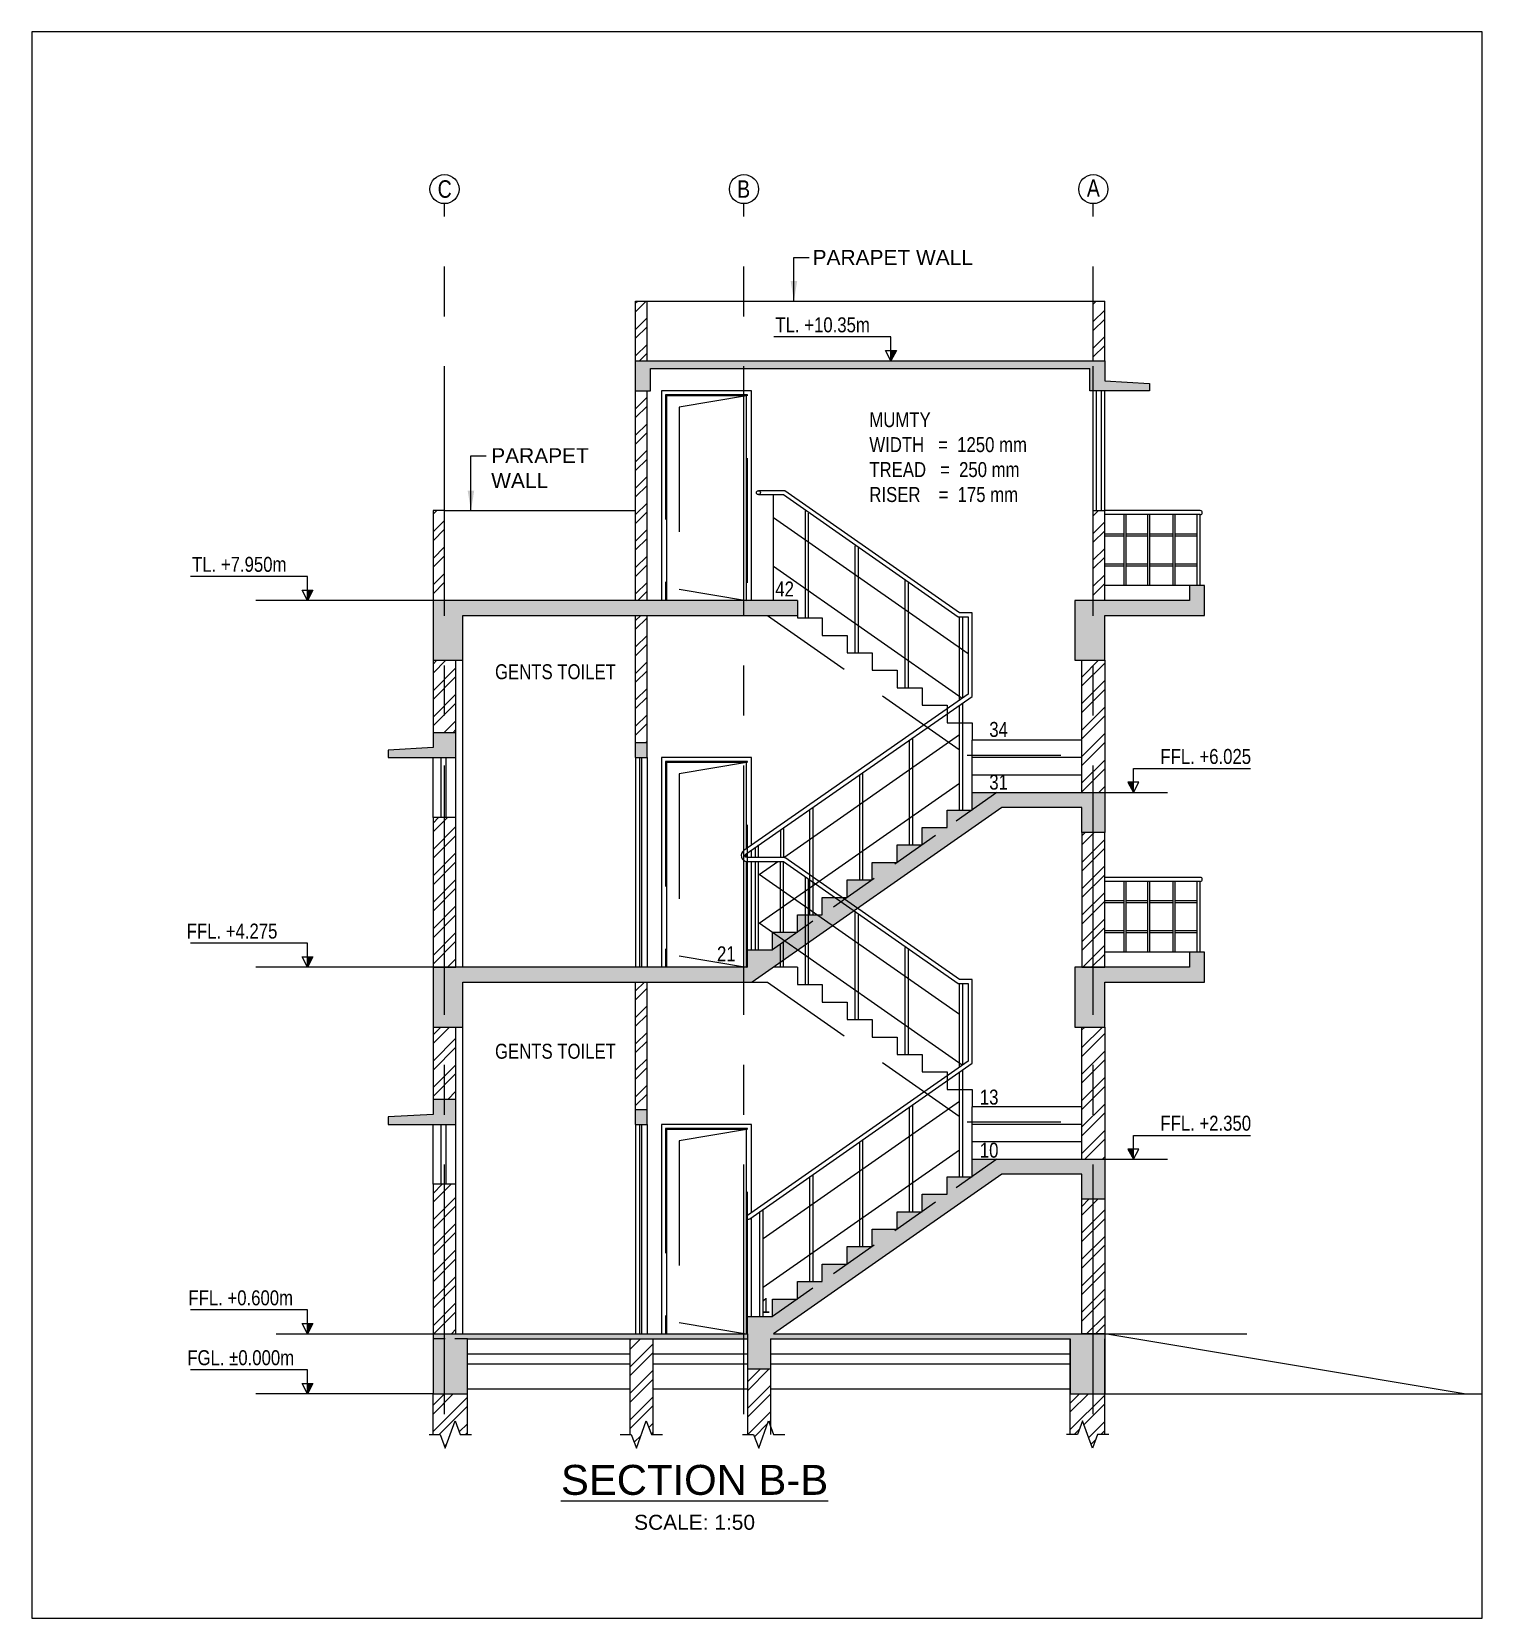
# Model space of a CAD drawing. Header units: millimetres. Extents: x 2923 to 3086, y 1840 to 1916.
# Drawn here: x 3071.89 to 3086.42, y 1876.15 to 1892.04 of the extents above; entities that cross this region are included whole.
import ezdxf

# ---------------------------------------------------------------- set-up
doc = ezdxf.new("R2010")
doc.units = ezdxf.units.MM
for name, pattern in [('CENTERX2', [4, 2.5, -0.5, 0.5, -0.5]), ('HIDDEN2', [0.1875, 0.125, -0.0625]), ('HIDDENX2', [0.75, 0.5, -0.25])]:
    doc.linetypes.add(name, pattern=pattern)
for name, color, linetype in [('DIM_100', 7, 'Continuous'), ('DIM_50', 7, 'Continuous'), ('GRID', 8, 'CENTERX2'), ('HATCH', 8, 'Continuous'), ('PDF_Geometry', 7, 'Continuous'), ('RAILING', 8, 'Continuous'), ('STAIR', 6, 'Continuous'), ('WALL', 1, 'Continuous')]:
    doc.layers.add(name, color=color, linetype=linetype)
for name, color, linetype, lineweight in [('DOOR', 8, 'Continuous', 13), ('Text', 7, 'Continuous', 13), ('WINDOW', 8, 'Continuous', 13)]:
    doc.layers.add(name, color=color, linetype=linetype, lineweight=lineweight)
doc.styles.add('LII-GTEXT', font='arial.ttf', dxfattribs={"width": 0.8})
doc.styles.get("Standard").update_dxf_attribs({"font": 'arial.ttf'})
doc.dimstyles.new('DIM_100', dxfattribs={"dimtxt": 0.25, "dimasz": 0.2, "dimexe": 0.125, "dimexo": 0.125, "dimgap": 0.125, "dimtad": 1, "dimdec": 0, "dimlfac": 1000, "dimzin": 0, "dimdsep": 46, "dimtxsty": 'LII-GTEXT', "dimcen": 1, "dimclrd": 256, "dimclre": 256, "dimclrt": 256, "dimadec": 0, "dimazin": 0, "dimtfac": 1, "dimtdec": 0, "dimtofl": 0, "dimtmove": 0, "dimatfit": 3, "dimfxl": 1, "dimtfill": 1, "dimtolj": 1, "dimtzin": 0, "dimlwd": -1, "dimlwe": -1, "dimarcsym": 0})
pattern_1 = [(45, (2997.81983, 2044.94288), (-0.13258252, 0.13258252), []), (45, (2997.90822, 2044.94288), (-0.13258252, 0.13258252), [])]

msp = doc.modelspace()

# ---------------------------------------------------------------- texts
at = {"layer": 'Text', "width": 0.8}
for s, height, p in [('C', 0.175, (3075.9527, 1890.3812)), ('B', 0.175, (3078.9527, 1890.3812)), ('A', 0.175, (3082.4568, 1890.391)), ('42', 0.15, (3079.336, 1886.3859)), ('34', 0.15, (3081.4795, 1884.9786)), ('31', 0.15, (3081.4795, 1884.4503)), ('21', 0.15, (3078.7513, 1882.7297)), ('13', 0.15, (3081.3848, 1881.2941)), ('10', 0.15, (3081.3848, 1880.762)), ('1', 0.15, (3079.192, 1879.2047))]:
    msp.add_text(s, height=height, dxfattribs=at).set_placement(p)
at = {"layer": 'Text'}
msp.add_text('PARAPET WALL', height=0.15, dxfattribs=at).set_placement((3079.709, 1889.7088))
at = {"layer": 'Text', "attachment_point": 1}
for s, insert, char_height, width in [('\\pxqc;{\\W0.8;TL. +10.35m}', (3079.289, 1889.1828), 0.15, 1.041661), ('\\pxql;{\\W0.8;MUMTY\\PWIDTH   =  1250 mm \\PTREAD   =  250 mm\\PRISER^I  =  175 mm}', (3080.278, 1888.2325), 0.15, 1.598851), ('PARAPET WALL', (3076.4893, 1887.8719), 0.15, 0.975694), ('\\pxqc;{\\W0.8;TL. +7.950m}', (3073.4442, 1886.7828), 0.15, 1.041661), ('\\pxql;{\\W0.8;GENTS TOILET}', (3076.5275, 1885.7066), 0.15, 1.215781), ('\\pxqc;{\\W0.8;FFL. +6.025}', (3083.1995, 1884.8578), 0.15, 0.897057), ('\\pxqc;{\\W0.8;FFL. +4.275}', (3073.4442, 1883.1078), 0.15, 0.897057), ('\\pxql;{\\W0.8;GENTS TOILET}', (3076.5275, 1881.9037), 0.15, 1.215781), ('\\pxqc;{\\W0.8;FFL. +2.350}', (3083.1995, 1881.1828), 0.15, 0.897057), ('\\pxqc;{\\W0.8;FFL. +0.600m}', (3073.4442, 1879.4328), 0.15, 1.070899), ('\\pxqc;{\\W0.8;FGL. %%P0.000m}', (3073.4442, 1878.8329), 0.15, 1.070899), ('\\pxqc;{\\LSECTION B-B\\P\\H0.5x;\\lSCALE: 1:50}', (3077.1747, 1877.6836), 0.3, 2.704086)]:
    msp.add_mtext(s, dxfattribs=dict(at, insert=insert, char_height=char_height, width=width))

# ---------------------------------------------------------------- blocks, each defined once
blk = doc.blocks.new('A$C02ba1a73')
at = {"layer": 'DIM_100'}
h = blk.add_hatch(color=256, dxfattribs=at)
h.dxf.hatch_style = 1
h.paths.add_polyline_path([(0.111, 0.206), (0.037, 0.206), (0, 0.198), (0, 0)])
h.paths.add_polyline_path([(0.037, 0.206), (0, 0.206), (0, 0.198)], flags=17)
for points in [[(0, 0), (0, 0.48), (-2.344, 0.48)], [(0, 0), (-0.107, 0.206), (0.111, 0.206), (0, 0)]]:
    blk.add_lwpolyline(points, dxfattribs=at)

# ---------------------------------------------------------------- hatches: boundary and pattern name
at = {"layer": 'HATCH'}
h = msp.add_hatch(dxfattribs=at)
h.set_pattern_fill('ANSI32', color=256, scale=0.5)
h.set_pattern_definition(pattern_1)
h.paths.add_polyline_path([(3078.0513, 1889.346), (3077.9363, 1889.346), (3077.9363, 1888.746), (3078.0513, 1888.746)])
h.paths.add_polyline_path([(3082.6363, 1889.346), (3082.5213, 1889.346), (3082.5213, 1888.746), (3082.6363, 1888.746)])
h = msp.add_hatch(color=256, dxfattribs=at)
h.dxf.hatch_style = 1
h.paths.add_polyline_path([(3077.9363, 1888.746), (3077.9363, 1888.446), (3078.0863, 1888.446), (3078.0863, 1888.671), (3082.4863, 1888.671), (3082.4863, 1888.446), (3083.0862, 1888.446), (3083.0862, 1888.521), (3082.6363, 1888.546), (3082.6363, 1888.746)])
h.paths.add_polyline_path([(3075.9063, 1886.346), (3075.9063, 1885.746), (3076.2063, 1885.746), (3076.2063, 1886.196), (3079.5563, 1886.196), (3079.5563, 1886.346)])
h.paths.add_polyline_path([(3082.3363, 1885.746), (3082.6363, 1885.746), (3082.6363, 1886.196), (3083.6363, 1886.196), (3083.6363, 1886.496), (3083.4863, 1886.496), (3083.4863, 1886.346), (3082.3363, 1886.346)])
h.paths.add_polyline_path([(3082.4063, 1884.271), (3082.4063, 1884.021), (3082.6363, 1884.021), (3082.6363, 1884.421), (3081.5563, 1884.421), (3080.0295, 1883.3523), (3080.1603, 1883.2607), (3081.6036, 1884.271)])
h.paths.add_polyline_path([(3081.3063, 1884.421), (3081.3063, 1884.246), (3081.5563, 1884.421)], flags=17)
h.paths.add_polyline_path([(3081.0563, 1884.246), (3081.0563, 1884.071), (3081.3063, 1884.246)], flags=17)
h.paths.add_polyline_path([(3080.8063, 1884.071), (3080.8063, 1883.896), (3081.0563, 1884.071)], flags=17)
h.paths.add_polyline_path([(3080.5563, 1883.896), (3080.5563, 1883.721), (3080.8063, 1883.896)], flags=17)
h.paths.add_polyline_path([(3080.3063, 1883.721), (3080.3063, 1883.546), (3080.5563, 1883.721)], flags=17)
h.paths.add_polyline_path([(3080.3063, 1883.546), (3080.0563, 1883.546), (3080.0563, 1883.371)], flags=17)
h.paths.add_polyline_path([(3080.1254, 1883.2363), (3080.1603, 1883.2607), (3080.0295, 1883.3523), (3079.9946, 1883.3279)])
h.paths.add_polyline_path([(3080.0027, 1883.371), (3080.0295, 1883.3523), (3080.0563, 1883.371)])
h.paths.add_polyline_path([(3080.0295, 1883.3523), (3080.0027, 1883.371), (3079.933, 1883.371), (3079.9946, 1883.3279)])
h.paths.add_polyline_path([(3079.8063, 1883.371), (3079.8063, 1883.196), (3079.9946, 1883.3279), (3079.933, 1883.371)])
h.paths.add_polyline_path([(3080.1254, 1883.2363), (3079.9946, 1883.3279), (3079.779, 1883.177), (3079.9098, 1883.0854)])
h.paths.add_polyline_path([(3079.7518, 1883.196), (3079.779, 1883.177), (3079.8063, 1883.196)])
h.paths.add_polyline_path([(3079.779, 1883.177), (3079.7518, 1883.196), (3079.6687, 1883.196), (3079.6687, 1883.0997)])
h.paths.add_polyline_path([(3079.6687, 1883.196), (3079.6367, 1883.196), (3079.6367, 1883.0773), (3079.6687, 1883.0997)])
h.paths.add_polyline_path([(3079.6367, 1883.196), (3079.5563, 1883.196), (3079.5563, 1883.021), (3079.6367, 1883.0773)])
h.paths.add_polyline_path([(3079.4308, 1882.9332), (3079.5616, 1882.8416), (3079.6367, 1882.8942), (3079.6367, 1883.0773)])
h.paths.add_polyline_path([(3079.6687, 1883.0997), (3079.6687, 1882.9166), (3079.9098, 1883.0854), (3079.779, 1883.177)])
h.paths.add_polyline_path([(3079.6367, 1882.8942), (3079.6687, 1882.9166), (3079.6687, 1883.0997), (3079.6367, 1883.0773)])
h.paths.add_polyline_path([(3079.3063, 1883.021), (3079.3063, 1883.0203), (3079.4308, 1882.9332), (3079.5563, 1883.021)])
h.paths.add_polyline_path([(3079.3063, 1883.0203), (3079.3063, 1882.846), (3079.4308, 1882.9332)])
h.paths.add_polyline_path([(3079.4187, 1882.9247), (3079.3867, 1882.9023), (3079.3867, 1882.7192), (3079.4187, 1882.7416)])
h.paths.add_polyline_path([(3079.4308, 1882.9332), (3079.4187, 1882.9247), (3079.4187, 1882.7416), (3079.5616, 1882.8416)])
h.paths.add_polyline_path([(3079.3063, 1882.846), (3079.0563, 1882.846), (3079.0563, 1882.671), (3075.9063, 1882.671), (3075.9063, 1882.071), (3076.2063, 1882.071), (3076.2063, 1882.521), (3079.1036, 1882.521), (3079.3867, 1882.7192), (3079.3867, 1882.9023)])
h.paths.add_polyline_path([(3075.9062, 1884.871), (3075.4563, 1884.846), (3075.4563, 1884.771), (3076.1363, 1884.771), (3076.1363, 1885.021), (3075.9063, 1885.021)])
h.paths.add_polyline_path([(3078.0513, 1884.921), (3077.9363, 1884.921), (3077.9363, 1884.771), (3078.0513, 1884.771)])
h.paths.add_polyline_path([(3082.3363, 1882.671), (3082.3363, 1882.071), (3082.6363, 1882.071), (3082.6363, 1882.521), (3083.6363, 1882.521), (3083.6363, 1882.821), (3083.4863, 1882.821), (3083.4863, 1882.671)])
h.paths.add_polyline_path([(3076.1363, 1881.346), (3075.9063, 1881.346), (3075.9062, 1881.196), (3075.4563, 1881.171), (3075.4563, 1881.096), (3076.1363, 1881.096)])
h.paths.add_polyline_path([(3078.0513, 1881.246), (3077.9363, 1881.246), (3077.9363, 1881.096), (3078.0513, 1881.096)])
h.paths.add_polyline_path([(3082.4063, 1880.346), (3082.6363, 1880.346), (3082.6363, 1880.746), (3081.5563, 1880.746), (3079.3063, 1879.171), (3079.0563, 1879.171), (3079.0563, 1878.996), (3079.0563, 1878.646), (3079.2863, 1878.646), (3079.2863, 1878.946), (3082.2913, 1878.946), (3082.2913, 1878.396), (3082.6363, 1878.396), (3082.6363, 1878.946), (3082.6363, 1878.996), (3082.4063, 1878.996), (3079.3179, 1878.996), (3081.6036, 1880.596), (3082.4063, 1880.596)])
h.paths.add_polyline_path([(3079.0563, 1878.946), (3079.0563, 1878.996), (3075.9063, 1878.996), (3075.9063, 1878.946), (3076.2513, 1878.946)])
h.paths.add_polyline_path([(3075.9063, 1878.396), (3076.2513, 1878.396), (3076.2513, 1878.946), (3075.9063, 1878.946)])
h = msp.add_hatch(dxfattribs=at)
h.set_pattern_fill('ANSI32', color=256, scale=0.5)
h.set_pattern_definition(pattern_1)
h.paths.add_polyline_path([(3076.0213, 1887.246), (3075.9063, 1887.246), (3075.9063, 1886.346), (3076.0213, 1886.346)])
h.paths.add_polyline_path([(3078.0513, 1888.446), (3077.9363, 1888.446), (3077.9363, 1886.346), (3078.0513, 1886.346)])
h.paths.add_polyline_path([(3082.6363, 1887.246), (3082.5213, 1887.246), (3082.5213, 1886.346), (3082.6363, 1886.346)])
h.paths.add_polyline_path([(3082.6363, 1885.746), (3082.4063, 1885.746), (3082.4063, 1884.421), (3082.6363, 1884.421)])
h.paths.add_polyline_path([(3078.0513, 1886.196), (3077.9363, 1886.196), (3077.9363, 1884.921), (3078.0513, 1884.921)])
h.paths.add_polyline_path([(3076.1363, 1885.746), (3075.9063, 1885.746), (3075.9063, 1885.021), (3076.1363, 1885.021)])
h.paths.add_polyline_path([(3076.1363, 1884.171), (3075.9063, 1884.171), (3075.9063, 1882.671), (3076.1363, 1882.671)])
h.paths.add_polyline_path([(3078.0513, 1882.521), (3077.9363, 1882.521), (3077.9363, 1881.246), (3078.0513, 1881.246)])
h.paths.add_polyline_path([(3076.1363, 1882.071), (3075.9063, 1882.071), (3075.9063, 1881.346), (3076.1363, 1881.346)])
h.paths.add_polyline_path([(3082.6363, 1884.021), (3082.4063, 1884.021), (3082.4063, 1882.671), (3082.6363, 1882.671)])
h.paths.add_polyline_path([(3082.6363, 1882.071), (3082.4063, 1882.071), (3082.4063, 1880.746), (3082.6363, 1880.746)])
h.paths.add_polyline_path([(3082.6363, 1880.346), (3082.4063, 1880.346), (3082.4063, 1878.996), (3082.6363, 1878.996)])
h.paths.add_polyline_path([(3082.6363, 1878.396), (3082.2913, 1878.396), (3082.2913, 1877.9894), (3082.3631, 1877.9894), (3082.4145, 1878.1265), (3082.5131, 1877.8523), (3082.5645, 1877.9894), (3082.6363, 1877.9894)])
h.paths.add_polyline_path([(3079.2863, 1878.646), (3079.0563, 1878.646), (3079.0563, 1877.9894), (3079.1176, 1877.9894), (3079.169, 1877.8523), (3079.2676, 1878.1265), (3079.2863, 1878.0766)])
h.paths.add_polyline_path([(3078.1088, 1878.946), (3077.8788, 1878.946), (3077.8788, 1877.9894), (3077.8931, 1877.9894), (3077.9445, 1877.8523), (3078.0431, 1878.1265), (3078.0945, 1877.9894), (3078.1088, 1877.9894)])
h.paths.add_polyline_path([(3076.2513, 1878.396), (3075.9063, 1878.396), (3075.9063, 1877.9894), (3075.9781, 1877.9894), (3076.0295, 1877.8523), (3076.1281, 1878.1265), (3076.1795, 1877.9894), (3076.2513, 1877.9894)])
h.paths.add_polyline_path([(3076.1363, 1880.496), (3075.9063, 1880.496), (3075.9063, 1878.996), (3076.1363, 1878.996)])
h = msp.add_hatch(color=256, dxfattribs=at)
h.dxf.hatch_style = 1
h.paths.add_polyline_path([(3079.5563, 1879.346), (3079.3063, 1879.346), (3079.3063, 1879.171)])
h.paths.add_polyline_path([(3079.8063, 1879.521), (3079.5563, 1879.521), (3079.5563, 1879.346)])
h.paths.add_polyline_path([(3080.0563, 1879.696), (3079.8063, 1879.696), (3079.8063, 1879.521)])
h.paths.add_polyline_path([(3080.3063, 1879.871), (3080.0563, 1879.871), (3080.0563, 1879.696)])
h.paths.add_polyline_path([(3080.5563, 1880.046), (3080.3063, 1880.046), (3080.3063, 1879.871)])
h.paths.add_polyline_path([(3080.8063, 1880.221), (3080.5563, 1880.221), (3080.5563, 1880.046)])
h.paths.add_polyline_path([(3081.0563, 1880.396), (3080.8063, 1880.396), (3080.8063, 1880.221)])
h.paths.add_polyline_path([(3081.3063, 1880.571), (3081.0563, 1880.571), (3081.0563, 1880.396)])
h.paths.add_polyline_path([(3081.5563, 1880.746), (3081.3063, 1880.746), (3081.3063, 1880.571)])

# ---------------------------------------------------------------- linework, layer by layer
at = {"layer": 'Defpoints'}
msp.add_lwpolyline([(3086.4185, 1892.0449), (3071.8858, 1892.0449), (3071.8858, 1876.1468), (3086.4185, 1876.1468)], close=True, dxfattribs=at)
at = {"layer": 'DIM_100'}
for p, q in [((3075.9063, 1886.346), (3074.13, 1886.346)), ((3076.2063, 1882.671), (3076.2063, 1885.746)), ((3082.6363, 1884.421), (3083.2649, 1884.421)), ((3075.9063, 1882.671), (3074.13, 1882.671)), ((3076.2063, 1878.996), (3076.2063, 1882.071)), ((3082.6363, 1880.746), (3083.2649, 1880.746)), ((3076.2513, 1878.796), (3077.8788, 1878.796)), ((3076.2513, 1878.696), (3077.8788, 1878.696)), ((3078.1088, 1878.796), (3079.0563, 1878.796)), ((3078.1088, 1878.696), (3079.0563, 1878.696)), ((3079.2863, 1878.796), (3082.2913, 1878.796)), ((3079.2863, 1878.696), (3082.2913, 1878.696)), ((3075.9063, 1878.396), (3074.13, 1878.396)), ((3076.2513, 1878.446), (3077.8788, 1878.446)), ((3078.1088, 1878.446), (3079.0563, 1878.446)), ((3079.2863, 1878.446), (3082.2913, 1878.446))]:
    msp.add_line(p, q, dxfattribs=at)
at = {"layer": 'DIM_50'}
msp.add_line((3076.0213, 1887.246), (3077.9363, 1887.246), dxfattribs=at)
at = {"layer": 'DOOR', "color": 0}
for points in [[(3079.0963, 1886.346), (3079.0963, 1888.4462), (3078.1963, 1888.4462), (3078.1963, 1886.3462)], [(3079.0463, 1886.3462), (3079.0463, 1888.3962), (3078.2463, 1888.3962), (3078.2463, 1886.3462)], [(3079.0963, 1883.894), (3079.0963, 1884.7712), (3078.1963, 1884.7712), (3078.1963, 1882.6712)], [(3079.0463, 1883.8591), (3079.0463, 1884.7212), (3078.2463, 1884.7212), (3078.2463, 1882.6712)], [(3079.0463, 1883.771), (3079.0463, 1883.8104)], [(3079.0963, 1883.771), (3079.0963, 1883.8452)], [(3079.0463, 1882.6712), (3079.0463, 1883.7315)], [(3079.0963, 1882.846), (3079.0963, 1883.731)], [(3079.0963, 1880.2115), (3079.0963, 1881.0962), (3078.1963, 1881.0962), (3078.1963, 1878.9962)], [(3079.0463, 1878.9962), (3079.0463, 1881.0462), (3078.2463, 1881.0462), (3078.2463, 1878.9962)], [(3079.0963, 1879.171), (3079.0963, 1880.1627)]]:
    msp.add_lwpolyline(points, dxfattribs=at)
at = {"layer": 'DOOR', "linetype": 'HIDDEN2', "ltscale": 10}
for points in [[(3079.0563, 1886.521), (3079.0563, 1888.4062), (3078.2363, 1888.4062), (3078.2363, 1886.3462)], [(3079.0463, 1888.3962), (3078.373, 1888.2823), (3078.373, 1886.4601), (3079.0463, 1886.3462)], [(3079.0563, 1882.846), (3079.0563, 1884.7312), (3078.2363, 1884.7312), (3078.2363, 1882.6712)], [(3079.0463, 1884.7212), (3078.373, 1884.6073), (3078.373, 1882.7851), (3079.0463, 1882.6712)], [(3079.0563, 1879.171), (3079.0563, 1881.0562), (3078.2363, 1881.0562), (3078.2363, 1878.9962)], [(3079.0463, 1881.0462), (3078.373, 1880.9323), (3078.373, 1879.1101), (3079.0463, 1878.9962)]]:
    msp.add_lwpolyline(points, dxfattribs=at)
at = {"layer": 'GRID'}
for points in [[(3076.0213, 1878.1927), (3076.0213, 1890.322)], [(3079.0213, 1878.1927), (3079.0213, 1890.322)], [(3082.5213, 1878.1927), (3082.5213, 1890.322)]]:
    msp.add_lwpolyline(points, dxfattribs=at)
at = {"layer": 'PDF_Geometry', "lineweight": 9}
for points in [[(3075.8667, 1877.9894), (3075.9781, 1877.9894), (3076.0295, 1877.8523), (3076.1281, 1878.1265), (3076.1795, 1877.9894), (3076.2909, 1877.9894)], [(3077.7817, 1877.9894), (3077.8931, 1877.9894), (3077.9445, 1877.8523), (3078.0431, 1878.1265), (3078.0945, 1877.9894), (3078.2059, 1877.9894)], [(3079.0062, 1877.9894), (3079.1176, 1877.9894), (3079.169, 1877.8523), (3079.2676, 1878.1265), (3079.319, 1877.9894), (3079.4304, 1877.9894)], [(3082.6759, 1877.9894), (3082.5645, 1877.9894), (3082.5131, 1877.8523), (3082.4145, 1878.1265), (3082.3631, 1877.9894), (3082.2517, 1877.9894)]]:
    msp.add_lwpolyline(points, dxfattribs=at)
at = {"layer": 'RAILING'}
for p, q in [((3079.3175, 1886.346), (3079.3175, 1887.406)), ((3081.2663, 1885.8109), (3079.3175, 1887.1751)), ((3079.6367, 1886.171), (3079.6367, 1887.2446)), ((3079.6687, 1886.171), (3079.6687, 1887.2222)), ((3083.5933, 1887.246), (3082.6363, 1887.246)), ((3083.5933, 1887.206), (3082.6363, 1887.206)), ((3082.8267, 1887.206), (3082.8267, 1886.496)), ((3082.8467, 1887.206), (3082.8467, 1886.496)), ((3083.0645, 1887.206), (3083.0645, 1886.496)), ((3083.0845, 1887.206), (3083.0845, 1886.496)), ((3083.3193, 1887.206), (3083.3193, 1886.496)), ((3083.3393, 1887.206), (3083.3393, 1886.496)), ((3083.5613, 1886.496), (3083.5613, 1887.206)), ((3083.5933, 1886.496), (3083.5933, 1887.206)), ((3082.8267, 1887.011), (3082.6363, 1887.011)), ((3082.8267, 1886.991), (3082.6363, 1886.991)), ((3083.0645, 1887.011), (3082.8467, 1887.011)), ((3083.0645, 1886.991), (3082.8467, 1886.991)), ((3083.3193, 1887.011), (3083.0845, 1887.011)), ((3083.3193, 1886.991), (3083.0845, 1886.991)), ((3083.5613, 1887.011), (3083.3393, 1887.011)), ((3083.5613, 1886.991), (3083.3393, 1886.991)), ((3080.1367, 1885.821), (3080.1367, 1886.8946)), ((3080.1687, 1885.821), (3080.1687, 1886.8722)), ((3081.2076, 1885.3644), (3079.3175, 1886.6875)), ((3082.8267, 1886.711), (3082.6363, 1886.711)), ((3082.8267, 1886.691), (3082.6363, 1886.691)), ((3083.0645, 1886.711), (3082.8467, 1886.711)), ((3083.0645, 1886.691), (3082.8467, 1886.691)), ((3083.3193, 1886.711), (3083.0845, 1886.711)), ((3083.3193, 1886.691), (3083.0845, 1886.691)), ((3083.5613, 1886.711), (3083.3393, 1886.711)), ((3083.5613, 1886.691), (3083.3393, 1886.691)), ((3080.6367, 1885.471), (3080.6367, 1886.5446)), ((3080.6687, 1885.471), (3080.6687, 1886.5222)), ((3083.4863, 1886.496), (3082.6363, 1886.496)), ((3081.1813, 1885.346), (3081.1813, 1886.181)), ((3081.2133, 1885.3684), (3081.2133, 1886.181)), ((3081.1813, 1884.246), (3081.1813, 1885.2972)), ((3081.2133, 1884.246), (3081.2133, 1885.3196)), ((3079.4196, 1883.771), (3081.1813, 1885.0042)), ((3080.6813, 1883.896), (3080.6813, 1884.9472)), ((3080.7133, 1883.896), (3080.7133, 1884.9696)), ((3077.9363, 1884.771, -0.02), (3077.9363, 1882.671, -0.02)), ((3077.9738, 1884.771, -0.02), (3077.9738, 1882.671, -0.02)), ((3077.9949, 1884.771, -0.02), (3077.9949, 1882.671, -0.02)), ((3078.0513, 1884.771, -0.02), (3078.0513, 1882.671, -0.02)), ((3080.1813, 1883.546), (3080.1813, 1884.5972)), ((3080.2133, 1883.546), (3080.2133, 1884.6196)), ((3079.175, 1883.1122), (3081.1813, 1884.5166)), ((3079.6813, 1883.196), (3079.6813, 1884.2472)), ((3079.7133, 1883.196), (3079.7133, 1884.2696)), ((3079.3867, 1884.0475), (3079.3867, 1883.771)), ((3079.4187, 1884.0698), (3079.4187, 1883.771)), ((3079.1367, 1883.771), (3079.1367, 1883.8734)), ((3079.1687, 1883.771), (3079.1687, 1883.8956)), ((3079.1367, 1882.846), (3079.1367, 1883.731)), ((3079.1687, 1882.846), (3079.1687, 1883.731)), ((3079.175, 1883.5998), (3079.3625, 1883.731)), ((3079.3867, 1883.021), (3079.3867, 1883.731)), ((3079.4187, 1883.021), (3079.4187, 1883.731)), ((3081.1813, 1882.1954), (3079.175, 1883.5998)), ((3079.6367, 1882.496), (3079.6367, 1883.5696)), ((3079.6687, 1882.496), (3079.6687, 1883.5472)), ((3083.5933, 1883.571), (3082.6363, 1883.571)), ((3083.5933, 1883.531), (3082.6363, 1883.531)), ((3082.8267, 1883.531), (3082.8267, 1882.821)), ((3082.8467, 1883.531), (3082.8467, 1882.821)), ((3083.0645, 1883.531), (3083.0645, 1882.821)), ((3083.0845, 1883.531), (3083.0845, 1882.821)), ((3083.3193, 1883.531), (3083.3193, 1882.821)), ((3083.3393, 1883.531), (3083.3393, 1882.821)), ((3083.5613, 1882.821), (3083.5613, 1883.531)), ((3083.5933, 1882.821), (3083.5933, 1883.531)), ((3082.8267, 1883.336), (3082.6363, 1883.336)), ((3082.8267, 1883.316), (3082.6363, 1883.316)), ((3083.0645, 1883.336), (3082.8467, 1883.336)), ((3083.0645, 1883.316), (3082.8467, 1883.316)), ((3083.3193, 1883.336), (3083.0845, 1883.336)), ((3083.3193, 1883.316), (3083.0845, 1883.316)), ((3083.5613, 1883.336), (3083.3393, 1883.336)), ((3083.5613, 1883.316), (3083.3393, 1883.316)), ((3080.1367, 1882.146), (3080.1367, 1883.2196)), ((3080.1687, 1882.146), (3080.1687, 1883.1972)), ((3081.2076, 1881.6894), (3079.175, 1883.1122)), ((3082.8267, 1883.036), (3082.6363, 1883.036)), ((3082.8267, 1883.016), (3082.6363, 1883.016)), ((3083.0645, 1883.036), (3082.8467, 1883.036)), ((3083.0645, 1883.016), (3082.8467, 1883.016)), ((3083.3193, 1883.036), (3083.0845, 1883.036)), ((3083.3193, 1883.016), (3083.0845, 1883.016)), ((3083.5613, 1883.036), (3083.3393, 1883.036)), ((3083.5613, 1883.016), (3083.3393, 1883.016)), ((3079.3867, 1882.671), (3079.3867, 1882.9023)), ((3079.4187, 1882.671), (3079.4187, 1882.9247)), ((3080.6367, 1881.796), (3080.6367, 1882.8696)), ((3080.6687, 1881.796), (3080.6687, 1882.8472)), ((3083.4863, 1882.821), (3082.6363, 1882.821)), ((3081.1813, 1881.671), (3081.1813, 1882.506)), ((3081.2133, 1881.6934), (3081.2133, 1882.506)), ((3081.1813, 1880.571), (3081.1813, 1881.6222)), ((3081.2133, 1880.571), (3081.2133, 1881.6446)), ((3079.2133, 1879.9516), (3081.1813, 1881.3292)), ((3080.6813, 1880.221), (3080.6813, 1881.2722)), ((3080.7133, 1880.221), (3080.7133, 1881.2946)), ((3077.9363, 1881.096), (3077.9363, 1878.996)), ((3077.9738, 1881.096), (3077.9738, 1878.996)), ((3077.9949, 1881.096), (3077.9949, 1878.996)), ((3078.0513, 1881.096), (3078.0513, 1878.996)), ((3080.1813, 1879.871), (3080.1813, 1880.9222)), ((3080.2133, 1879.871), (3080.2133, 1880.9446)), ((3079.2133, 1879.464), (3081.1813, 1880.8416)), ((3079.7133, 1879.521), (3079.7133, 1880.5946)), ((3079.6813, 1879.521), (3079.6813, 1880.5722)), ((3079.1813, 1879.171), (3079.1813, 1880.2222)), ((3079.2133, 1879.171), (3079.2133, 1880.2446)), ((3086.2363, 1878.396), (3082.6363, 1878.996)), ((3082.6363, 1878.396), (3086.4185, 1878.396))]:
    msp.add_line(p, q, dxfattribs=at)
msp.add_lwpolyline([(3079.1663, 1887.406), (3079.4187, 1887.406), (3081.1687, 1886.181), (3081.2663, 1886.181), (3081.2663, 1885.4055), (3079.0191, 1883.8402, 0.7332839), (3079.0535, 1883.731), (3079.4187, 1883.731), (3081.1687, 1882.506), (3081.2663, 1882.506), (3081.2663, 1881.7305), (3079.0563, 1880.1835, 1), (3079.0792, 1880.1508), (3081.3063, 1881.7097), (3081.3063, 1882.546), (3081.1813, 1882.546), (3079.4313, 1883.771), (3079.0535, 1883.771, -0.7332839), (3079.042, 1883.8074), (3081.3063, 1885.3847), (3081.3063, 1886.221), (3081.1813, 1886.221), (3079.4313, 1887.446), (3079.1663, 1887.446)], format="xyb", dxfattribs=at)
msp.add_circle((3079.1663, 1887.426), 0.02, dxfattribs=at)
for centre in [(3083.5933, 1887.226), (3083.5933, 1883.551)]:
    msp.add_arc(centre, 0.02, 270, 90, dxfattribs=at)
at = {"layer": 'STAIR'}
for p, q in [((3081.3063, 1884.421), (3081.3063, 1884.946)), ((3082.4063, 1884.946), (3081.3063, 1884.946)), ((3082.4063, 1884.771), (3081.3063, 1884.771)), ((3082.4063, 1884.596), (3081.3063, 1884.596)), ((3081.3063, 1880.746), (3081.3063, 1881.271)), ((3082.4063, 1881.271), (3081.3063, 1881.271)), ((3082.4063, 1881.096), (3081.3063, 1881.096)), ((3082.4063, 1880.921), (3081.3063, 1880.921))]:
    msp.add_line(p, q, dxfattribs=at)
at = {"layer": 'STAIR', "linetype": 'HIDDEN2', "lineweight": 13, "ltscale": 7.5}
for points in [[(3079.5563, 1886.346), (3079.5563, 1886.171), (3079.8063, 1886.171), (3079.8063, 1885.996), (3080.0563, 1885.996), (3080.0563, 1885.821), (3080.3063, 1885.821), (3080.3063, 1885.646), (3080.5563, 1885.646), (3080.5563, 1885.471), (3080.8063, 1885.471), (3080.8063, 1885.296), (3081.0563, 1885.296), (3081.0563, 1885.121), (3081.3063, 1885.121), (3081.3063, 1884.946)], [(3079.259, 1886.196), (3081.259, 1884.796), (3082.4063, 1884.796)], [(3079.5563, 1882.671), (3079.5563, 1882.496), (3079.8063, 1882.496), (3079.8063, 1882.321), (3080.0563, 1882.321), (3080.0563, 1882.146), (3080.3063, 1882.146), (3080.3063, 1881.971), (3080.5563, 1881.971), (3080.5563, 1881.796), (3080.8063, 1881.796), (3080.8063, 1881.621), (3081.0563, 1881.621), (3081.0563, 1881.446), (3081.3063, 1881.446), (3081.3063, 1881.271)], [(3079.259, 1882.521), (3081.259, 1881.121), (3082.4063, 1881.121)]]:
    msp.add_lwpolyline(points, dxfattribs=at)
at = {"layer": 'STAIR', "color": 1}
for points in [[(3079.0563, 1882.671), (3079.0563, 1882.846), (3079.3063, 1882.846), (3079.3063, 1883.021), (3079.5563, 1883.021), (3079.5563, 1883.196), (3079.8063, 1883.196), (3079.8063, 1883.371), (3080.0563, 1883.371), (3080.0563, 1883.546), (3080.3063, 1883.546), (3080.3063, 1883.721), (3080.5563, 1883.721), (3080.5563, 1883.896), (3080.8063, 1883.896), (3080.8063, 1884.071), (3081.0563, 1884.071), (3081.0563, 1884.246), (3081.3063, 1884.246), (3081.3063, 1884.421), (3082.6363, 1884.421), (3082.6363, 1884.021), (3082.4063, 1884.021), (3082.4063, 1884.271), (3081.6036, 1884.271), (3079.1036, 1882.521)], [(3079.0563, 1878.996), (3079.0563, 1879.171), (3079.3063, 1879.171), (3079.3063, 1879.346), (3079.5563, 1879.346), (3079.5563, 1879.521), (3079.8063, 1879.521), (3079.8063, 1879.696), (3080.0563, 1879.696), (3080.0563, 1879.871), (3080.3063, 1879.871), (3080.3063, 1880.046), (3080.5563, 1880.046), (3080.5563, 1880.221), (3080.8063, 1880.221), (3080.8063, 1880.396), (3081.0563, 1880.396), (3081.0563, 1880.571), (3081.3063, 1880.571), (3081.3063, 1880.746), (3082.6363, 1880.746), (3082.6363, 1880.346), (3082.4063, 1880.346), (3082.4063, 1880.596), (3081.6036, 1880.596), (3079.3179, 1878.996)], [(3079.2863, 1878.946), (3079.2863, 1877.9894)]]:
    msp.add_lwpolyline(points, dxfattribs=at)
at = {"layer": 'STAIR', "lineweight": 13}
for points in [[(3079.5563, 1882.671), (3079.3179, 1882.671)], [(3079.1036, 1882.521), (3079.259, 1882.521)]]:
    msp.add_lwpolyline(points, dxfattribs=at)
at = {"layer": 'Text'}
for centre in [(3076.0213, 1890.4679), (3079.0213, 1890.4679), (3082.5213, 1890.4679)]:
    msp.add_circle(centre, 0.1458, dxfattribs=at)
at = {"layer": 'WALL'}
for p, q in [((3077.9363, 1888.746), (3077.9363, 1889.346)), ((3077.9363, 1889.346), (3082.6363, 1889.346)), ((3078.0513, 1888.746), (3078.0513, 1889.346)), ((3082.5213, 1888.746), (3082.5213, 1889.346)), ((3082.5213, 1888.746), (3082.5213, 1889.346)), ((3082.6363, 1888.746), (3082.6363, 1889.346)), ((3077.9363, 1886.346), (3077.9363, 1888.746)), ((3077.9363, 1888.746), (3082.6363, 1888.746)), ((3078.0863, 1888.446), (3078.0863, 1888.671)), ((3078.0863, 1888.671), (3082.4863, 1888.671)), ((3082.4863, 1888.446), (3082.4863, 1888.671)), ((3077.9363, 1888.446), (3078.0863, 1888.446)), ((3078.0513, 1886.346), (3078.0513, 1888.446)), ((3082.5213, 1886.346), (3082.5213, 1887.246)), ((3082.5213, 1887.246), (3082.6363, 1887.246)), ((3082.6363, 1886.346), (3082.6363, 1887.246)), ((3077.9363, 1884.771), (3077.9363, 1886.196)), ((3078.0513, 1884.771, -0.02), (3078.0513, 1886.196, -0.02)), ((3075.9063, 1885.746), (3075.9063, 1885.021)), ((3076.1363, 1885.021), (3076.1363, 1885.746)), ((3077.9363, 1884.921, -0.02), (3078.0513, 1884.921, -0.02)), ((3077.9363, 1884.771, -0.02), (3078.0513, 1884.771, -0.02)), ((3077.9363, 1881.096, 0.02), (3077.9363, 1882.521, 0.02)), ((3078.0513, 1881.096), (3078.0513, 1882.521)), ((3075.9063, 1882.071), (3075.9063, 1881.346)), ((3076.1363, 1881.346), (3076.1363, 1882.071)), ((3077.9363, 1881.246), (3078.0513, 1881.246)), ((3077.9363, 1881.096), (3078.0513, 1881.096)), ((3074.3359, 1878.996), (3079.0563, 1878.996)), ((3076.2513, 1878.946), (3079.0563, 1878.946)), ((3077.8788, 1878.946), (3077.8788, 1877.9894)), ((3078.1088, 1878.946), (3078.1088, 1877.9894)), ((3079.0563, 1878.996), (3079.0563, 1877.9894)), ((3079.2863, 1878.946), (3082.2913, 1878.946)), ((3079.3179, 1878.996), (3084.0597, 1878.996)), ((3079.0563, 1878.646), (3079.2863, 1878.646)), ((3075.9063, 1877.9894), (3075.9063, 1878.396)), ((3076.2513, 1877.9894), (3076.2513, 1878.396)), ((3082.2913, 1877.9894), (3082.2913, 1878.396)), ((3082.6363, 1877.9894), (3082.6363, 1878.396))]:
    msp.add_line(p, q, dxfattribs=at)
at = {"layer": 'WALL', "linetype": 'HIDDENX2'}
for p, q in [((3081.5563, 1884.421), (3079.3063, 1882.846)), ((3081.5563, 1880.746), (3079.3063, 1879.171))]:
    msp.add_line(p, q, dxfattribs=at)
at = {"layer": 'WALL', "linetype": 'HIDDEN2'}
msp.add_line((3076.2513, 1878.946), (3075.9063, 1878.946), dxfattribs=at)
at = {"layer": 'WALL'}
for points in [[(3082.6363, 1888.746), (3082.6363, 1888.546), (3083.0862, 1888.521), (3083.0862, 1888.446), (3082.4863, 1888.446)], [(3076.0213, 1886.346), (3076.0213, 1887.246), (3075.9063, 1887.246), (3075.9063, 1886.346)], [(3083.4863, 1886.496), (3083.4863, 1886.346), (3082.3363, 1886.346), (3082.3363, 1885.746), (3082.6363, 1885.746), (3082.6363, 1886.196), (3083.6363, 1886.196), (3083.6363, 1886.496), (3083.4863, 1886.496)], [(3079.5563, 1886.346), (3075.9063, 1886.346), (3075.9063, 1885.746), (3076.2063, 1885.746), (3076.2063, 1886.196), (3079.5563, 1886.196)], [(3082.4063, 1884.421), (3082.4063, 1885.746), (3082.6363, 1885.746), (3082.6363, 1884.421)], [(3075.9063, 1885.021), (3075.9062, 1884.871), (3075.4563, 1884.846), (3075.4563, 1884.771), (3076.1363, 1884.771), (3076.1363, 1885.021), (3075.9063, 1885.021)], [(3082.4063, 1884.021), (3082.4063, 1882.671), (3082.6363, 1882.671), (3082.6363, 1884.021)], [(3083.4863, 1882.821), (3083.4863, 1882.671), (3082.3363, 1882.671), (3082.3363, 1882.071), (3082.6363, 1882.071), (3082.6363, 1882.521), (3083.6363, 1882.521), (3083.6363, 1882.821), (3083.4863, 1882.821)], [(3079.0563, 1882.671), (3075.9063, 1882.671), (3075.9063, 1882.071), (3076.2063, 1882.071), (3076.2063, 1882.521), (3079.1036, 1882.521)], [(3082.4063, 1880.746), (3082.4063, 1882.071), (3082.6363, 1882.071), (3082.6363, 1880.746)], [(3075.9063, 1881.346), (3075.9062, 1881.196), (3075.4563, 1881.171), (3075.4563, 1881.096), (3076.1363, 1881.096), (3076.1363, 1881.346), (3075.9063, 1881.346)], [(3082.6363, 1880.346), (3082.6363, 1878.996), (3082.4063, 1878.996), (3082.4063, 1880.346)], [(3075.9063, 1878.996), (3075.9063, 1878.396), (3076.2513, 1878.396), (3076.2513, 1878.946)], [(3082.2913, 1878.396), (3082.2913, 1878.946)], [(3082.2913, 1878.946), (3082.2913, 1878.396), (3082.6363, 1878.396), (3082.6363, 1878.946)], [(3082.6363, 1878.996), (3082.6363, 1878.396)]]:
    msp.add_lwpolyline(points, dxfattribs=at)
for points in [[(3076.1363, 1884.171), (3075.9063, 1884.171), (3075.9063, 1882.671), (3076.1363, 1882.671)], [(3076.1363, 1880.496), (3075.9063, 1880.496), (3075.9063, 1878.996), (3076.1363, 1878.996)]]:
    msp.add_lwpolyline(points, close=True, dxfattribs=at)
at = {"layer": 'WINDOW'}
for p, q in [((3082.5213, 1887.246), (3082.5213, 1888.446)), ((3082.5522, 1887.246), (3082.5522, 1888.446)), ((3082.6022, 1887.246), (3082.6022, 1888.446)), ((3082.6363, 1887.246), (3082.6363, 1888.446)), ((3075.9063, 1884.171), (3075.9063, 1884.771)), ((3075.9894, 1884.171), (3075.9894, 1884.771)), ((3076.0394, 1884.171), (3076.0394, 1884.771)), ((3076.1363, 1884.171), (3076.1363, 1884.771)), ((3075.9063, 1880.496), (3075.9063, 1881.096)), ((3075.9894, 1880.496), (3075.9894, 1881.096)), ((3076.0394, 1880.496), (3076.0394, 1881.096)), ((3076.1363, 1880.496), (3076.1363, 1881.096))]:
    msp.add_line(p, q, dxfattribs=at)

# ---------------------------------------------------------------- block references
at = {"layer": 'DIM_100', "yscale": 0.5, "zscale": 0.5}
for p, xscale in [((3080.4927, 1888.746), 0.5), ((3074.6478, 1886.346), 0.5), ((3082.9233, 1884.421), -0.5), ((3074.6478, 1882.671), 0.5), ((3082.9233, 1880.746), -0.5), ((3074.6478, 1878.996), 0.5), ((3074.6479, 1878.3961), 0.5)]:
    msp.add_blockref('A$C02ba1a73', p, dxfattribs=dict(at, xscale=xscale))

msp.set_redraw_order([(e.dxf.handle, doc.entitydb.next_handle()) for e in msp.query("TEXT MTEXT ATTDEF DIMENSION ARC_DIMENSION")])  # texts and dimensions are drawn at this point

# ---------------------------------------------------------------- leaders
at = {"layer": 'DIM_100'}
for points in [[(3079.5221, 1889.346), (3079.5221, 1889.7828), (3079.6735, 1889.7828)], [(3076.2863, 1887.246), (3076.2863, 1887.796), (3076.4377, 1887.796)]]:
    msp.add_leader(points, dimstyle='DIM_100', dxfattribs=at)

doc.saveas('drawing.dxf')
